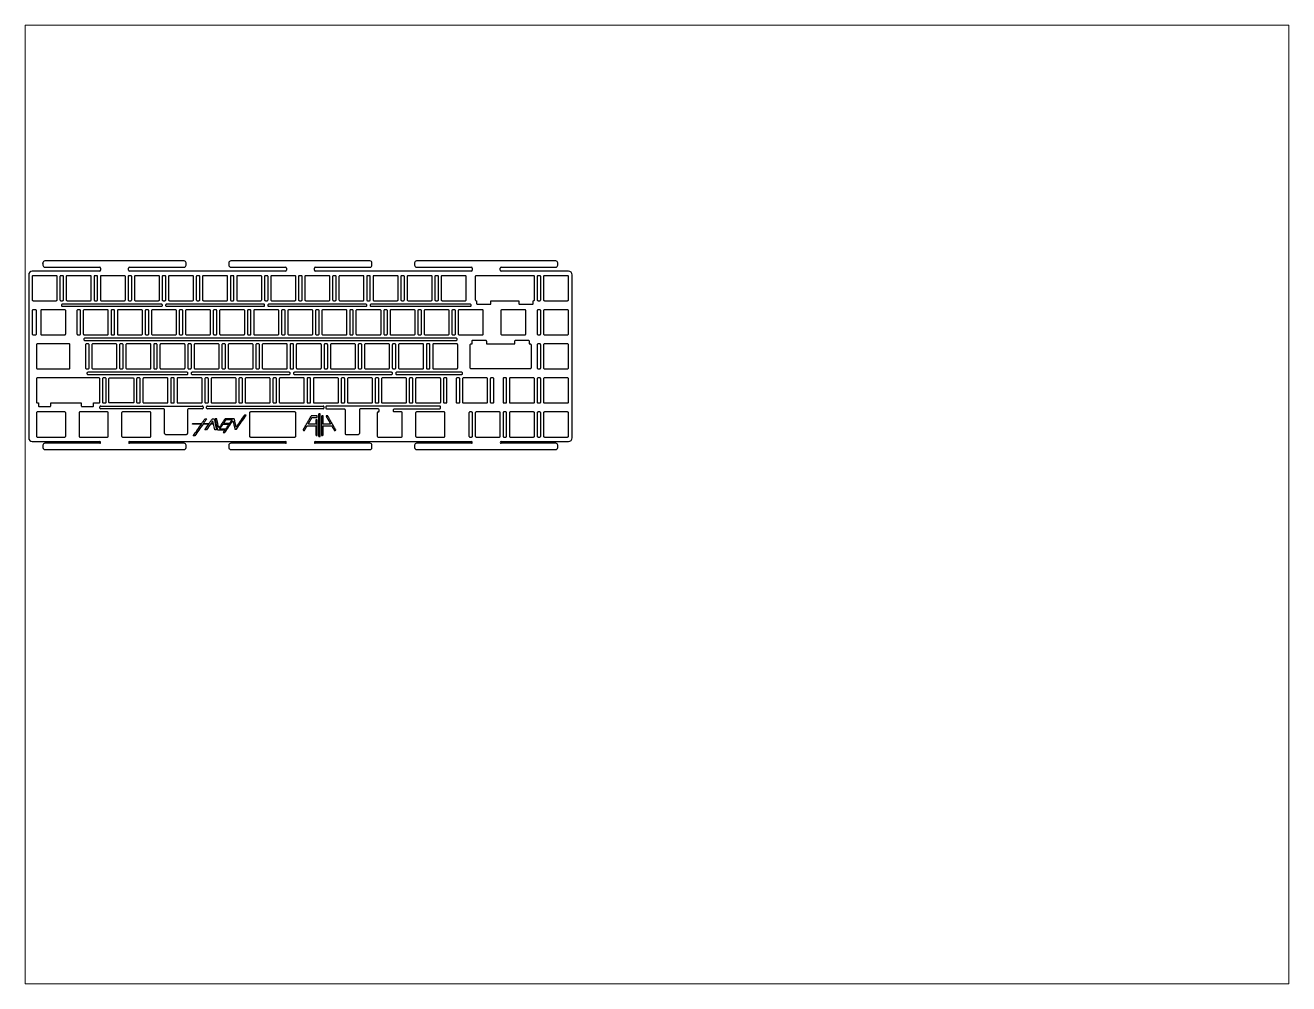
# Paper-space layout 'Layout2' of a CAD drawing. Header units: millimetres. Extents: x 26 to 231, y 20 to 176.
# The model-space entities are those that its viewports show. They can reach past a viewport. Long polylines and large blocks are cut down to what shows.
import ezdxf

# ---------------------------------------------------------------- set-up
doc = ezdxf.new("R2010")
doc.units = ezdxf.units.MM
doc.layers.add('Default', color=7, linetype='Continuous', true_color=0x000000)
doc.layers.add('Make2D$可见线$曲线', color=7, linetype='Continuous', true_color=0x000000)

msp = doc.modelspace()

# ---------------------------------------------------------------- linework, layer by layer
at = {"layer": 'Default'}
for p, q in [((12645.79, -487.07), (12645.79, -486.77)), ((12645.79, -486.77), (12645.79, -488.07)), ((12724.69, -485.67), (12646.89, -485.67)), ((12725.79, -487.07), (12725.79, -486.77)), ((12725.79, -488.07), (12725.79, -487.07)), ((12749.65, -486.77), (12749.65, -488.07)), ((12828.55, -485.67), (12750.75, -485.67)), ((12829.65, -487.07), (12829.65, -486.77)), ((12829.65, -488.07), (12829.65, -487.07)), ((12853.51, -486.77), (12853.51, -488.07)), ((12932.41, -485.67), (12854.61, -485.67)), ((12933.51, -487.07), (12933.51, -486.77)), ((12933.51, -488.07), (12933.51, -487.07)), ((12637.81, -493.42), (12637.81, -493.42)), ((12637.81, -493.42), (12637.81, -584.61)), ((12677.49, -491.42), (12639.81, -491.42)), ((12653.24, -493.92), (12640.24, -493.92)), ((12646.89, -489.17), (12656.89, -489.17)), ((12656.89, -489.17), (12677.49, -489.17)), ((12672.29, -493.92), (12659.29, -493.92)), ((12677.99, -489.67), (12677.99, -490.92)), ((12691.34, -493.92), (12678.34, -493.92)), ((12693.59, -490.92), (12693.59, -489.67)), ((12694.09, -489.17), (12714.69, -489.17)), ((12781.35, -491.42), (12694.09, -491.42)), ((12710.39, -493.92), (12697.39, -493.92)), ((12714.69, -489.17), (12724.69, -489.17)), ((12729.44, -493.92), (12716.44, -493.92)), ((12748.49, -493.92), (12735.49, -493.92)), ((12750.75, -489.17), (12760.75, -489.17)), ((12767.54, -493.92), (12754.54, -493.92)), ((12760.75, -489.17), (12781.35, -489.17)), ((12786.59, -493.92), (12773.59, -493.92)), ((12781.85, -489.67), (12781.85, -490.92)), ((12805.64, -493.92), (12792.64, -493.92)), ((12797.45, -490.92), (12797.45, -489.67)), ((12797.95, -489.17), (12818.55, -489.17)), ((12885.21, -491.42), (12797.95, -491.42)), ((12824.69, -493.92), (12811.69, -493.92)), ((12818.55, -489.17), (12828.55, -489.17)), ((12843.74, -493.92), (12830.74, -493.92)), ((12862.79, -493.92), (12849.79, -493.92)), ((12854.61, -489.17), (12864.61, -489.17)), ((12864.61, -489.17), (12885.21, -489.17)), ((12881.84, -493.92), (12868.84, -493.92)), ((12885.71, -489.67), (12885.71, -490.92)), ((12919.94, -493.92), (12887.89, -493.92)), ((12901.31, -490.92), (12901.31, -489.67)), ((12901.81, -489.17), (12922.41, -489.17)), ((12939.49, -491.42), (12901.81, -491.42)), ((12922.41, -489.17), (12932.41, -489.17)), ((12938.99, -493.92), (12925.99, -493.92)), ((12939.49, -491.42), (12939.49, -491.42)), ((12941.49, -584.61), (12941.49, -493.42)), ((12639.74, -494.42), (12639.74, -507.41)), ((12653.74, -507.41), (12653.74, -494.42)), ((12658.79, -494.42), (12658.79, -507.41)), ((12672.79, -507.41), (12672.79, -494.42)), ((12677.84, -494.42), (12677.84, -507.41)), ((12691.84, -507.41), (12691.84, -494.42)), ((12696.89, -494.42), (12696.89, -507.41)), ((12710.89, -507.41), (12710.89, -494.42)), ((12715.94, -494.42), (12715.94, -507.41)), ((12729.94, -507.41), (12729.94, -494.42)), ((12734.99, -494.42), (12734.99, -507.41)), ((12748.99, -507.41), (12748.99, -494.42)), ((12754.04, -494.42), (12754.04, -507.41)), ((12768.04, -507.41), (12768.04, -494.42)), ((12773.09, -494.42), (12773.09, -507.41)), ((12787.09, -507.41), (12787.09, -494.42)), ((12792.14, -494.42), (12792.14, -507.41)), ((12806.14, -507.41), (12806.14, -494.42)), ((12811.19, -494.42), (12811.19, -507.41)), ((12825.19, -507.41), (12825.19, -494.42)), ((12830.24, -494.42), (12830.24, -507.41)), ((12844.24, -507.41), (12844.24, -494.42)), ((12849.29, -494.42), (12849.29, -507.41)), ((12863.29, -507.41), (12863.29, -494.42)), ((12868.34, -494.42), (12868.34, -507.41)), ((12882.34, -507.41), (12882.34, -494.42)), ((12887.39, -494.42), (12887.39, -507.41)), ((12920.44, -507.41), (12920.44, -494.42)), ((12925.49, -494.42), (12925.49, -507.41)), ((12939.49, -507.41), (12939.49, -494.42)), ((12640.24, -507.91), (12653.24, -507.91)), ((12659.29, -507.91), (12672.29, -507.91)), ((12678.34, -507.91), (12691.34, -507.91)), ((12697.39, -507.91), (12710.39, -507.91)), ((12716.44, -507.91), (12729.44, -507.91)), ((12735.49, -507.91), (12748.49, -507.91)), ((12754.54, -507.91), (12767.54, -507.91)), ((12773.59, -507.91), (12786.59, -507.91)), ((12792.64, -507.91), (12805.64, -507.91)), ((12811.69, -507.91), (12824.69, -507.91)), ((12830.74, -507.91), (12843.74, -507.91)), ((12849.79, -507.91), (12862.79, -507.91)), ((12868.84, -507.91), (12881.84, -507.91)), ((12925.99, -507.91), (12938.99, -507.91)), ((12644.5, -513.47), (12644.5, -526.46)), ((12658, -512.97), (12645, -512.97)), ((12658.5, -526.46), (12658.5, -513.47)), ((12668.31, -513.47), (12668.31, -526.46)), ((12681.81, -512.97), (12668.81, -512.97)), ((12682.31, -526.46), (12682.31, -513.47)), ((12687.36, -513.47), (12687.36, -526.46)), ((12700.86, -512.97), (12687.86, -512.97)), ((12701.36, -526.46), (12701.36, -513.47)), ((12706.41, -513.47), (12706.41, -526.46)), ((12719.91, -512.97), (12706.91, -512.97)), ((12720.41, -526.46), (12720.41, -513.47)), ((12725.46, -513.47), (12725.46, -526.46)), ((12738.96, -512.97), (12725.96, -512.97)), ((12739.46, -526.46), (12739.46, -513.47)), ((12744.51, -513.47), (12744.51, -526.46)), ((12758.01, -512.97), (12745.01, -512.97)), ((12758.51, -526.46), (12758.51, -513.47)), ((12763.56, -513.47), (12763.56, -526.46)), ((12777.06, -512.97), (12764.06, -512.97)), ((12777.56, -526.46), (12777.56, -513.47)), ((12782.61, -513.47), (12782.61, -526.46)), ((12796.11, -512.97), (12783.11, -512.97)), ((12796.61, -526.46), (12796.61, -513.47)), ((12801.66, -513.47), (12801.66, -526.46)), ((12815.16, -512.97), (12802.16, -512.97)), ((12815.66, -526.46), (12815.66, -513.47)), ((12820.71, -513.47), (12820.71, -526.46)), ((12834.21, -512.97), (12821.21, -512.97)), ((12834.71, -526.46), (12834.71, -513.47)), ((12839.76, -513.47), (12839.76, -526.46)), ((12853.26, -512.97), (12840.26, -512.97)), ((12853.76, -526.46), (12853.76, -513.47)), ((12858.81, -513.47), (12858.81, -526.46)), ((12872.31, -512.97), (12859.31, -512.97)), ((12872.81, -526.46), (12872.81, -513.47)), ((12877.86, -513.47), (12877.86, -526.46)), ((12891.36, -512.97), (12878.36, -512.97)), ((12888.64, -509.91), (12895.64, -509.91)), ((12891.86, -526.46), (12891.86, -513.47)), ((12901.68, -513.47), (12901.68, -526.46)), ((12915.18, -512.97), (12902.18, -512.97)), ((12912.19, -509.91), (12919.19, -509.91)), ((12915.68, -526.46), (12915.68, -513.47)), ((12925.49, -513.47), (12925.49, -526.46)), ((12938.99, -512.97), (12925.99, -512.97)), ((12939.49, -526.46), (12939.49, -513.47)), ((12645, -526.96), (12658, -526.96)), ((12668.81, -526.96), (12681.81, -526.96)), ((12687.86, -526.96), (12700.86, -526.96)), ((12706.91, -526.96), (12719.91, -526.96)), ((12725.96, -526.96), (12738.96, -526.96)), ((12745.01, -526.96), (12758.01, -526.96)), ((12764.06, -526.96), (12777.06, -526.96)), ((12783.11, -526.96), (12796.11, -526.96)), ((12802.16, -526.96), (12815.16, -526.96)), ((12821.21, -526.96), (12834.21, -526.96)), ((12840.26, -526.96), (12853.26, -526.96)), ((12859.31, -526.96), (12872.31, -526.96)), ((12878.36, -526.96), (12891.36, -526.96)), ((12902.18, -526.96), (12915.18, -526.96)), ((12925.99, -526.96), (12938.99, -526.96)), ((12642.12, -532.52), (12642.12, -545.51)), ((12660.38, -532.02), (12642.62, -532.02)), ((12660.88, -545.51), (12660.88, -532.52)), ((12673.08, -532.52), (12673.08, -545.51)), ((12686.58, -532.02), (12673.58, -532.02)), ((12687.08, -545.51), (12687.08, -532.52)), ((12692.13, -532.52), (12692.13, -545.51)), ((12705.63, -532.02), (12692.63, -532.02)), ((12706.13, -545.51), (12706.13, -532.52)), ((12711.18, -532.52), (12711.18, -545.51)), ((12724.68, -532.02), (12711.68, -532.02)), ((12725.18, -545.51), (12725.18, -532.52)), ((12730.23, -532.52), (12730.23, -545.51)), ((12743.73, -532.02), (12730.73, -532.02)), ((12744.23, -545.51), (12744.23, -532.52)), ((12749.28, -532.52), (12749.28, -545.51)), ((12762.78, -532.02), (12749.78, -532.02)), ((12763.28, -545.51), (12763.28, -532.52)), ((12768.33, -532.52), (12768.33, -545.51)), ((12781.83, -532.02), (12768.83, -532.02)), ((12782.33, -545.51), (12782.33, -532.52)), ((12787.38, -532.52), (12787.38, -545.51)), ((12800.88, -532.02), (12787.88, -532.02)), ((12801.38, -545.51), (12801.38, -532.52)), ((12806.43, -532.52), (12806.43, -545.51)), ((12819.93, -532.02), (12806.93, -532.02)), ((12820.43, -545.51), (12820.43, -532.52)), ((12825.48, -532.52), (12825.48, -545.51)), ((12838.98, -532.02), (12825.98, -532.02)), ((12839.48, -545.51), (12839.48, -532.52)), ((12844.53, -532.52), (12844.53, -545.51)), ((12858.03, -532.02), (12845.03, -532.02)), ((12858.53, -545.51), (12858.53, -532.52)), ((12863.58, -532.52), (12863.58, -545.51)), ((12877.08, -532.02), (12864.08, -532.02)), ((12877.58, -545.51), (12877.58, -532.52)), ((12884.51, -545.51), (12884.51, -532.52)), ((12886.09, -530.02), (12893.09, -530.02)), ((12909.97, -530.02), (12916.97, -530.02)), ((12918.56, -532.52), (12918.56, -545.51)), ((12925.49, -532.52), (12925.49, -545.51)), ((12938.99, -532.02), (12925.99, -532.02)), ((12939.49, -545.51), (12939.49, -532.52)), ((12642.62, -546.01), (12660.38, -546.01)), ((12673.58, -546.01), (12686.58, -546.01)), ((12692.63, -546.01), (12705.63, -546.01)), ((12711.68, -546.01), (12724.68, -546.01)), ((12730.73, -546.01), (12743.73, -546.01)), ((12749.78, -546.01), (12762.78, -546.01)), ((12768.83, -546.01), (12781.83, -546.01)), ((12787.88, -546.01), (12800.88, -546.01)), ((12806.93, -546.01), (12819.93, -546.01)), ((12825.98, -546.01), (12838.98, -546.01)), ((12845.03, -546.01), (12858.03, -546.01)), ((12864.08, -546.01), (12877.08, -546.01)), ((12918.06, -546.01), (12885.01, -546.01)), ((12925.99, -546.01), (12938.99, -546.01)), ((12642.12, -551.57), (12642.12, -564.56)), ((12677.05, -551.07), (12642.62, -551.07)), ((12677.55, -564.56), (12677.55, -551.57)), ((12682.6, -564.56), (12682.6, -551.57)), ((12683.1, -551.07), (12696.1, -551.07)), ((12696.6, -551.57), (12696.6, -564.56)), ((12701.65, -551.57), (12701.65, -564.56)), ((12715.15, -551.07), (12702.15, -551.07)), ((12715.65, -564.56), (12715.65, -551.57)), ((12720.7, -551.57), (12720.7, -564.56)), ((12734.2, -551.07), (12721.2, -551.07)), ((12734.7, -564.56), (12734.7, -551.57)), ((12739.75, -551.57), (12739.75, -564.56)), ((12753.25, -551.07), (12740.25, -551.07)), ((12753.75, -564.56), (12753.75, -551.57)), ((12758.8, -551.57), (12758.8, -564.56)), ((12772.3, -551.07), (12759.3, -551.07)), ((12772.8, -564.56), (12772.8, -551.57)), ((12777.85, -551.57), (12777.85, -564.56)), ((12791.35, -551.07), (12778.35, -551.07)), ((12791.85, -564.56), (12791.85, -551.57)), ((12796.9, -551.57), (12796.9, -564.56)), ((12810.4, -551.07), (12797.4, -551.07)), ((12810.9, -564.56), (12810.9, -551.57)), ((12815.95, -551.57), (12815.95, -564.56)), ((12829.45, -551.07), (12816.45, -551.07)), ((12829.95, -564.56), (12829.95, -551.57)), ((12835, -551.57), (12835, -564.56)), ((12848.5, -551.07), (12835.5, -551.07)), ((12849, -564.56), (12849, -551.57)), ((12854.05, -551.57), (12854.05, -564.56)), ((12867.55, -551.07), (12854.55, -551.07)), ((12868.05, -564.56), (12868.05, -551.57)), ((12880.25, -551.57), (12880.25, -564.56)), ((12893.75, -551.07), (12880.75, -551.07)), ((12894.25, -564.56), (12894.25, -551.57)), ((12906.44, -551.57), (12906.44, -564.56)), ((12919.94, -551.07), (12906.94, -551.07)), ((12920.44, -564.56), (12920.44, -551.57)), ((12925.49, -551.57), (12925.49, -564.56)), ((12938.99, -551.07), (12925.99, -551.07)), ((12939.49, -564.56), (12939.49, -551.57)), ((12642.12, -570.62), (12642.12, -583.61)), ((12658, -570.12), (12642.62, -570.12)), ((12643.71, -567.06), (12649.71, -567.06)), ((12658.5, -583.61), (12658.5, -570.62)), ((12665.93, -570.62), (12665.93, -583.61)), ((12681.81, -570.12), (12666.43, -570.12)), ((12667.58, -567.06), (12673.58, -567.06)), ((12677.55, -567.89), (12677.55, -567.29)), ((12678.05, -566.79), (12734.84, -566.79)), ((12713.26, -568.39), (12678.05, -568.39)), ((12682.31, -583.61), (12682.31, -570.62)), ((12696.1, -565.06), (12683.1, -565.06)), ((12689.75, -570.62), (12689.75, -583.61)), ((12705.63, -570.12), (12690.25, -570.12)), ((12702.15, -565.06), (12715.15, -565.06)), ((12706.13, -583.61), (12706.13, -570.62)), ((12713.76, -582.14), (12713.76, -568.89)), ((12721.2, -565.06), (12734.2, -565.06)), ((12726.51, -568.89), (12726.51, -582.14)), ((12734.84, -568.39), (12727.01, -568.39)), ((12735.34, -567.29), (12735.34, -567.89)), ((12737.24, -567.89), (12737.24, -567.29)), ((12737.74, -566.79), (12802.32, -566.79)), ((12802.32, -568.39), (12737.74, -568.39)), ((12740.25, -565.06), (12753.25, -565.06)), ((12759.3, -565.06), (12772.3, -565.06)), ((12761.18, -570.62), (12761.18, -583.61)), ((12786.59, -570.12), (12761.68, -570.12)), ((12778.35, -565.06), (12791.35, -565.06)), ((12787.09, -583.61), (12787.09, -570.62)), ((12797.4, -565.06), (12810.4, -565.06)), ((12802.82, -567.29), (12802.82, -567.89)), ((12816.45, -565.06), (12829.45, -565.06)), ((12822.61, -568.89), (12822.61, -582.14)), ((12833.16, -568.39), (12823.11, -568.39)), ((12832.62, -570.62), (12832.62, -583.61)), ((12833.12, -570.12), (12833.12, -570.12)), ((12833.12, -570.12), (12833.16, -570.12)), ((12833.66, -569.62), (12833.66, -568.89)), ((12835.5, -565.06), (12848.5, -565.06)), ((12846.62, -583.61), (12846.62, -570.62)), ((12854.05, -570.62), (12854.05, -583.61)), ((12854.55, -565.06), (12867.55, -565.06)), ((12869.93, -570.12), (12854.55, -570.12)), ((12870.43, -583.61), (12870.43, -570.62)), ((12880.75, -565.06), (12893.75, -565.06)), ((12887.39, -570.62), (12887.39, -583.61)), ((12900.89, -570.12), (12887.89, -570.12)), ((12901.39, -583.61), (12901.39, -570.62)), ((12906.44, -570.62), (12906.44, -583.61)), ((12906.94, -565.06), (12919.94, -565.06)), ((12919.94, -570.12), (12906.94, -570.12)), ((12920.44, -583.61), (12920.44, -570.62)), ((12925.49, -570.62), (12925.49, -583.61)), ((12925.99, -565.06), (12938.99, -565.06)), ((12938.99, -570.12), (12925.99, -570.12)), ((12939.49, -583.61), (12939.49, -570.62)), ((12642.62, -584.11), (12658, -584.11)), ((12666.43, -584.11), (12681.81, -584.11)), ((12690.25, -584.11), (12705.63, -584.11)), ((12714.26, -582.64), (12726.01, -582.64)), ((12761.68, -584.11), (12786.59, -584.11)), ((12815.11, -582.64), (12822.11, -582.64)), ((12832.62, -583.61), (12832.62, -583.61)), ((12833.12, -584.11), (12846.12, -584.11)), ((12854.55, -584.11), (12869.93, -584.11)), ((12887.89, -584.11), (12900.89, -584.11)), ((12906.94, -584.11), (12919.94, -584.11)), ((12925.99, -584.11), (12938.99, -584.11)), ((12941.49, -584.61), (12941.49, -584.61)), ((12639.81, -586.61), (12639.81, -586.61)), ((12639.81, -586.61), (12644.69, -586.61)), ((12644.69, -586.61), (12677.49, -586.61)), ((12645.79, -588.71), (12645.79, -590.01)), ((12677.49, -587.61), (12646.89, -587.61)), ((12646.89, -591.11), (12724.69, -591.11)), ((12694.09, -586.61), (12781.35, -586.61)), ((12724.69, -587.61), (12694.09, -587.61)), ((12725.79, -590.01), (12725.79, -588.71)), ((12749.65, -588.71), (12749.65, -590.01)), ((12781.35, -587.61), (12750.75, -587.61)), ((12750.75, -591.11), (12828.55, -591.11)), ((12797.95, -586.61), (12885.21, -586.61)), ((12828.55, -587.61), (12797.95, -587.61)), ((12829.65, -590.01), (12829.65, -588.71)), ((12853.51, -588.71), (12853.51, -590.01)), ((12885.21, -587.61), (12854.61, -587.61)), ((12854.61, -591.11), (12932.41, -591.11)), ((12901.81, -586.61), (12939.49, -586.61)), ((12932.41, -587.61), (12901.81, -587.61)), ((12933.51, -590.01), (12933.51, -588.71))]:
    msp.add_line(p, q, dxfattribs=at)
for points in [[(12640.24, -493.92), (12640.24, -493.92, 0.414214), (12639.74, -494.42)], [(12653.74, -494.42), (12653.74, -494.42, 0.414214), (12653.24, -493.92)], [(12659.29, -493.92), (12659.29, -493.92, 0.414214), (12658.79, -494.42)], [(12672.79, -494.42), (12672.79, -494.42, 0.414214), (12672.29, -493.92)], [(12678.34, -493.92), (12678.34, -493.92, 0.414214), (12677.84, -494.42)], [(12691.84, -494.42), (12691.84, -494.42, 0.414214), (12691.34, -493.92)], [(12697.39, -493.92), (12697.39, -493.92, 0.414214), (12696.89, -494.42)], [(12710.89, -494.42), (12710.89, -494.42, 0.414214), (12710.39, -493.92)], [(12716.44, -493.92), (12716.44, -493.92, 0.414214), (12715.94, -494.42)], [(12729.94, -494.42), (12729.94, -494.42, 0.414214), (12729.44, -493.92)], [(12735.49, -493.92), (12735.49, -493.92, 0.414214), (12734.99, -494.42)], [(12748.99, -494.42), (12748.99, -494.42, 0.414214), (12748.49, -493.92)], [(12754.54, -493.92), (12754.54, -493.92, 0.414214), (12754.04, -494.42)], [(12768.04, -494.42), (12768.04, -494.42, 0.414214), (12767.54, -493.92)], [(12773.59, -493.92), (12773.59, -493.92, 0.414214), (12773.09, -494.42)], [(12787.09, -494.42), (12787.09, -494.42, 0.414214), (12786.59, -493.92)], [(12792.64, -493.92), (12792.64, -493.92, 0.414214), (12792.14, -494.42)], [(12806.14, -494.42), (12806.14, -494.42, 0.414214), (12805.64, -493.92)], [(12811.69, -493.92), (12811.69, -493.92, 0.414214), (12811.19, -494.42)], [(12825.19, -494.42), (12825.19, -494.42, 0.414214), (12824.69, -493.92)], [(12830.74, -493.92), (12830.74, -493.92, 0.414214), (12830.24, -494.42)], [(12844.24, -494.42), (12844.24, -494.42, 0.414214), (12843.74, -493.92)], [(12849.79, -493.92), (12849.79, -493.92, 0.414214), (12849.29, -494.42)], [(12863.29, -494.42), (12863.29, -494.42, 0.414214), (12862.79, -493.92)], [(12868.84, -493.92), (12868.84, -493.92, 0.414214), (12868.34, -494.42)], [(12882.34, -494.42), (12882.34, -494.42, 0.414214), (12881.84, -493.92)], [(12887.89, -493.92), (12887.89, -493.92, 0.414214), (12887.39, -494.42)], [(12920.44, -494.42), (12920.44, -494.42, 0.414214), (12919.94, -493.92)], [(12925.99, -493.92), (12925.99, -493.92, 0.414214), (12925.49, -494.42)], [(12939.49, -494.42), (12939.49, -494.42, 0.414214), (12938.99, -493.92)], [(12639.74, -507.41), (12639.74, -507.41, 0.414214), (12640.24, -507.91)], [(12653.24, -507.91), (12653.24, -507.91, 0.414214), (12653.74, -507.41)], [(12658.79, -507.41), (12658.79, -507.41, 0.414214), (12659.29, -507.91)], [(12672.29, -507.91), (12672.29, -507.91, 0.414214), (12672.79, -507.41)], [(12677.84, -507.41), (12677.84, -507.41, 0.414214), (12678.34, -507.91)], [(12691.34, -507.91), (12691.34, -507.91, 0.414214), (12691.84, -507.41)], [(12696.89, -507.41), (12696.89, -507.41, 0.414214), (12697.39, -507.91)], [(12710.39, -507.91), (12710.39, -507.91, 0.414214), (12710.89, -507.41)], [(12715.94, -507.41), (12715.94, -507.41, 0.414214), (12716.44, -507.91)], [(12729.44, -507.91), (12729.44, -507.91, 0.414214), (12729.94, -507.41)], [(12734.99, -507.41), (12734.99, -507.41, 0.414214), (12735.49, -507.91)], [(12748.49, -507.91), (12748.49, -507.91, 0.414214), (12748.99, -507.41)], [(12754.04, -507.41), (12754.04, -507.41, 0.414214), (12754.54, -507.91)], [(12767.54, -507.91), (12767.54, -507.91, 0.414214), (12768.04, -507.41)], [(12773.09, -507.41), (12773.09, -507.41, 0.414214), (12773.59, -507.91)], [(12786.59, -507.91), (12786.59, -507.91, 0.414214), (12787.09, -507.41)], [(12792.14, -507.41), (12792.14, -507.41, 0.414214), (12792.64, -507.91)], [(12805.64, -507.91), (12805.64, -507.91, 0.414214), (12806.14, -507.41)], [(12811.19, -507.41), (12811.19, -507.41, 0.414214), (12811.69, -507.91)], [(12824.69, -507.91), (12824.69, -507.91, 0.414214), (12825.19, -507.41)], [(12830.24, -507.41), (12830.24, -507.41, 0.414214), (12830.74, -507.91)], [(12843.74, -507.91), (12843.74, -507.91, 0.414214), (12844.24, -507.41)], [(12849.29, -507.41), (12849.29, -507.41, 0.414214), (12849.79, -507.91)], [(12862.79, -507.91), (12862.79, -507.91, 0.414214), (12863.29, -507.41)], [(12868.34, -507.41), (12868.34, -507.41, 0.414214), (12868.84, -507.91)], [(12881.84, -507.91), (12881.84, -507.91, 0.414214), (12882.34, -507.41)], [(12887.39, -507.41), (12887.39, -507.41, 0.414214), (12887.89, -507.91)], [(12919.94, -507.91), (12919.94, -507.91, 0.414214), (12920.44, -507.41)], [(12925.49, -507.41), (12925.49, -507.41, 0.414214), (12925.99, -507.91)], [(12938.99, -507.91), (12938.99, -507.91, 0.414214), (12939.49, -507.41)], [(12645, -512.97), (12645, -512.97, 0.414214), (12644.5, -513.47)], [(12658.5, -513.47), (12658.5, -513.47, 0.414214), (12658, -512.97)], [(12668.81, -512.97), (12668.81, -512.97, 0.414214), (12668.31, -513.47)], [(12682.31, -513.47), (12682.31, -513.47, 0.414214), (12681.81, -512.97)], [(12687.86, -512.97), (12687.86, -512.97, 0.414214), (12687.36, -513.47)], [(12701.36, -513.47), (12701.36, -513.47, 0.414214), (12700.86, -512.97)], [(12706.91, -512.97), (12706.91, -512.97, 0.414214), (12706.41, -513.47)], [(12720.41, -513.47), (12720.41, -513.47, 0.414214), (12719.91, -512.97)], [(12725.96, -512.97), (12725.96, -512.97, 0.414214), (12725.46, -513.47)], [(12739.46, -513.47), (12739.46, -513.47, 0.414214), (12738.96, -512.97)], [(12745.01, -512.97), (12745.01, -512.97, 0.414214), (12744.51, -513.47)], [(12758.51, -513.47), (12758.51, -513.47, 0.414214), (12758.01, -512.97)], [(12764.06, -512.97), (12764.06, -512.97, 0.414214), (12763.56, -513.47)], [(12777.56, -513.47), (12777.56, -513.47, 0.414214), (12777.06, -512.97)], [(12783.11, -512.97), (12783.11, -512.97, 0.414214), (12782.61, -513.47)], [(12796.61, -513.47), (12796.61, -513.47, 0.414214), (12796.11, -512.97)], [(12802.16, -512.97), (12802.16, -512.97, 0.414214), (12801.66, -513.47)], [(12815.66, -513.47), (12815.66, -513.47, 0.414214), (12815.16, -512.97)], [(12821.21, -512.97), (12821.21, -512.97, 0.414214), (12820.71, -513.47)], [(12834.71, -513.47), (12834.71, -513.47, 0.414214), (12834.21, -512.97)], [(12840.26, -512.97), (12840.26, -512.97, 0.414214), (12839.76, -513.47)], [(12853.76, -513.47), (12853.76, -513.47, 0.414214), (12853.26, -512.97)], [(12859.31, -512.97), (12859.31, -512.97, 0.414214), (12858.81, -513.47)], [(12872.81, -513.47), (12872.81, -513.47, 0.414214), (12872.31, -512.97)], [(12878.36, -512.97), (12878.36, -512.97, 0.414214), (12877.86, -513.47)], [(12888.14, -509.41), (12888.14, -509.41, 0.414214), (12888.64, -509.91)], [(12891.86, -513.47), (12891.86, -513.47, 0.414214), (12891.36, -512.97)], [(12895.64, -509.91), (12895.64, -509.91, 0.414214), (12896.14, -509.41)], [(12902.18, -512.97), (12902.18, -512.97, 0.414214), (12901.68, -513.47)], [(12911.69, -509.41), (12911.69, -509.41, 0.414214), (12912.19, -509.91)], [(12915.68, -513.47), (12915.68, -513.47, 0.414214), (12915.18, -512.97)], [(12919.19, -509.91), (12919.19, -509.91, 0.414214), (12919.69, -509.41)], [(12925.99, -512.97), (12925.99, -512.97, 0.414214), (12925.49, -513.47)], [(12939.49, -513.47), (12939.49, -513.47, 0.414214), (12938.99, -512.97)], [(12644.5, -526.46), (12644.5, -526.46, 0.414214), (12645, -526.96)], [(12658, -526.96), (12658, -526.96, 0.414214), (12658.5, -526.46)], [(12668.31, -526.46), (12668.31, -526.46, 0.414214), (12668.81, -526.96)], [(12681.81, -526.96), (12681.81, -526.96, 0.414214), (12682.31, -526.46)], [(12687.36, -526.46), (12687.36, -526.46, 0.414214), (12687.86, -526.96)], [(12700.86, -526.96), (12700.86, -526.96, 0.414214), (12701.36, -526.46)], [(12706.41, -526.46), (12706.41, -526.46, 0.414214), (12706.91, -526.96)], [(12719.91, -526.96), (12719.91, -526.96, 0.414214), (12720.41, -526.46)], [(12725.46, -526.46), (12725.46, -526.46, 0.414214), (12725.96, -526.96)], [(12738.96, -526.96), (12738.96, -526.96, 0.414214), (12739.46, -526.46)], [(12744.51, -526.46), (12744.51, -526.46, 0.414214), (12745.01, -526.96)], [(12758.01, -526.96), (12758.01, -526.96, 0.414214), (12758.51, -526.46)], [(12763.56, -526.46), (12763.56, -526.46, 0.414214), (12764.06, -526.96)], [(12777.06, -526.96), (12777.06, -526.96, 0.414214), (12777.56, -526.46)], [(12782.61, -526.46), (12782.61, -526.46, 0.414214), (12783.11, -526.96)], [(12796.11, -526.96), (12796.11, -526.96, 0.414214), (12796.61, -526.46)], [(12801.66, -526.46), (12801.66, -526.46, 0.414214), (12802.16, -526.96)], [(12815.16, -526.96), (12815.16, -526.96, 0.414214), (12815.66, -526.46)], [(12820.71, -526.46), (12820.71, -526.46, 0.414214), (12821.21, -526.96)], [(12834.21, -526.96), (12834.21, -526.96, 0.414214), (12834.71, -526.46)], [(12839.76, -526.46), (12839.76, -526.46, 0.414214), (12840.26, -526.96)], [(12853.26, -526.96), (12853.26, -526.96, 0.414214), (12853.76, -526.46)], [(12858.81, -526.46), (12858.81, -526.46, 0.414214), (12859.31, -526.96)], [(12872.31, -526.96), (12872.31, -526.96, 0.414214), (12872.81, -526.46)], [(12877.86, -526.46), (12877.86, -526.46, 0.414214), (12878.36, -526.96)], [(12891.36, -526.96), (12891.36, -526.96, 0.414214), (12891.86, -526.46)], [(12901.68, -526.46), (12901.68, -526.46, 0.414214), (12902.18, -526.96)], [(12915.18, -526.96), (12915.18, -526.96, 0.414214), (12915.68, -526.46)], [(12925.49, -526.46), (12925.49, -526.46, 0.414214), (12925.99, -526.96)], [(12938.99, -526.96), (12938.99, -526.96, 0.414214), (12939.49, -526.46)], [(12642.62, -532.02), (12642.62, -532.02, 0.414214), (12642.12, -532.52)], [(12660.88, -532.52), (12660.88, -532.52, 0.414214), (12660.38, -532.02)], [(12673.58, -532.02), (12673.58, -532.02, 0.414214), (12673.08, -532.52)], [(12687.08, -532.52), (12687.08, -532.52, 0.414214), (12686.58, -532.02)], [(12692.63, -532.02), (12692.63, -532.02, 0.414214), (12692.13, -532.52)], [(12706.13, -532.52), (12706.13, -532.52, 0.414214), (12705.63, -532.02)], [(12711.68, -532.02), (12711.68, -532.02, 0.414214), (12711.18, -532.52)], [(12725.18, -532.52), (12725.18, -532.52, 0.414214), (12724.68, -532.02)], [(12730.73, -532.02), (12730.73, -532.02, 0.414214), (12730.23, -532.52)], [(12744.23, -532.52), (12744.23, -532.52, 0.414214), (12743.73, -532.02)], [(12749.78, -532.02), (12749.78, -532.02, 0.414214), (12749.28, -532.52)], [(12763.28, -532.52), (12763.28, -532.52, 0.414214), (12762.78, -532.02)], [(12768.83, -532.02), (12768.83, -532.02, 0.414214), (12768.33, -532.52)], [(12782.33, -532.52), (12782.33, -532.52, 0.414214), (12781.83, -532.02)], [(12787.88, -532.02), (12787.88, -532.02, 0.414214), (12787.38, -532.52)], [(12801.38, -532.52), (12801.38, -532.52, 0.414214), (12800.88, -532.02)], [(12806.93, -532.02), (12806.93, -532.02, 0.414214), (12806.43, -532.52)], [(12820.43, -532.52), (12820.43, -532.52, 0.414214), (12819.93, -532.02)], [(12825.98, -532.02), (12825.98, -532.02, 0.414214), (12825.48, -532.52)], [(12839.48, -532.52), (12839.48, -532.52, 0.414214), (12838.98, -532.02)], [(12845.03, -532.02), (12845.03, -532.02, 0.414214), (12844.53, -532.52)], [(12858.53, -532.52), (12858.53, -532.52, 0.414214), (12858.03, -532.02)], [(12864.08, -532.02), (12864.08, -532.02, 0.414214), (12863.58, -532.52)], [(12877.58, -532.52), (12877.58, -532.52, 0.414214), (12877.08, -532.02)], [(12884.51, -532.52), (12884.51, -532.52, -0.414214), (12885.01, -532.02)], [(12885.59, -530.52), (12885.59, -530.52, -0.414214), (12886.09, -530.02)], [(12893.09, -530.02), (12893.09, -530.02, -0.414214), (12893.59, -530.52)], [(12909.47, -530.52), (12909.47, -530.52, -0.414214), (12909.97, -530.02)], [(12916.97, -530.02), (12916.97, -530.02, -0.414214), (12917.47, -530.52)], [(12918.06, -532.02), (12918.06, -532.02, -0.414214), (12918.56, -532.52)], [(12925.99, -532.02), (12925.99, -532.02, 0.414214), (12925.49, -532.52)], [(12939.49, -532.52), (12939.49, -532.52, 0.414214), (12938.99, -532.02)], [(12642.12, -545.51), (12642.12, -545.51, 0.414214), (12642.62, -546.01)], [(12660.38, -546.01), (12660.38, -546.01, 0.414214), (12660.88, -545.51)], [(12673.08, -545.51), (12673.08, -545.51, 0.414214), (12673.58, -546.01)], [(12686.58, -546.01), (12686.58, -546.01, 0.414214), (12687.08, -545.51)], [(12692.13, -545.51), (12692.13, -545.51, 0.414214), (12692.63, -546.01)], [(12705.63, -546.01), (12705.63, -546.01, 0.414214), (12706.13, -545.51)], [(12711.18, -545.51), (12711.18, -545.51, 0.414214), (12711.68, -546.01)], [(12724.68, -546.01), (12724.68, -546.01, 0.414214), (12725.18, -545.51)], [(12730.23, -545.51), (12730.23, -545.51, 0.414214), (12730.73, -546.01)], [(12743.73, -546.01), (12743.73, -546.01, 0.414214), (12744.23, -545.51)], [(12749.28, -545.51), (12749.28, -545.51, 0.414214), (12749.78, -546.01)], [(12762.78, -546.01), (12762.78, -546.01, 0.414214), (12763.28, -545.51)], [(12768.33, -545.51), (12768.33, -545.51, 0.414214), (12768.83, -546.01)], [(12781.83, -546.01), (12781.83, -546.01, 0.414214), (12782.33, -545.51)], [(12787.38, -545.51), (12787.38, -545.51, 0.414214), (12787.88, -546.01)], [(12800.88, -546.01), (12800.88, -546.01, 0.414214), (12801.38, -545.51)], [(12806.43, -545.51), (12806.43, -545.51, 0.414214), (12806.93, -546.01)], [(12819.93, -546.01), (12819.93, -546.01, 0.414214), (12820.43, -545.51)], [(12825.48, -545.51), (12825.48, -545.51, 0.414214), (12825.98, -546.01)], [(12838.98, -546.01), (12838.98, -546.01, 0.414214), (12839.48, -545.51)], [(12844.53, -545.51), (12844.53, -545.51, 0.414214), (12845.03, -546.01)], [(12858.03, -546.01), (12858.03, -546.01, 0.414214), (12858.53, -545.51)], [(12863.58, -545.51), (12863.58, -545.51, 0.414214), (12864.08, -546.01)], [(12877.08, -546.01), (12877.08, -546.01, 0.414214), (12877.58, -545.51)], [(12885.01, -546.01), (12885.01, -546.01, -0.414214), (12884.51, -545.51)], [(12918.56, -545.51), (12918.56, -545.51, -0.414214), (12918.06, -546.01)], [(12925.49, -545.51), (12925.49, -545.51, 0.414214), (12925.99, -546.01)], [(12938.99, -546.01), (12938.99, -546.01, 0.414214), (12939.49, -545.51)], [(12642.62, -551.07), (12642.62, -551.07, 0.414214), (12642.12, -551.57)], [(12677.55, -551.57), (12677.55, -551.57, 0.414214), (12677.05, -551.07)], [(12682.6, -551.57), (12682.6, -551.57, -0.414214), (12683.1, -551.07)], [(12696.1, -551.07), (12696.1, -551.07, -0.414214), (12696.6, -551.57)], [(12702.15, -551.07), (12702.15, -551.07, 0.414214), (12701.65, -551.57)], [(12715.65, -551.57), (12715.65, -551.57, 0.414214), (12715.15, -551.07)], [(12721.2, -551.07), (12721.2, -551.07, 0.414214), (12720.7, -551.57)], [(12734.7, -551.57), (12734.7, -551.57, 0.414214), (12734.2, -551.07)], [(12740.25, -551.07), (12740.25, -551.07, 0.414214), (12739.75, -551.57)], [(12753.75, -551.57), (12753.75, -551.57, 0.414214), (12753.25, -551.07)], [(12759.3, -551.07), (12759.3, -551.07, 0.414214), (12758.8, -551.57)], [(12772.8, -551.57), (12772.8, -551.57, 0.414214), (12772.3, -551.07)], [(12778.35, -551.07), (12778.35, -551.07, 0.414214), (12777.85, -551.57)], [(12791.85, -551.57), (12791.85, -551.57, 0.414214), (12791.35, -551.07)], [(12797.4, -551.07), (12797.4, -551.07, 0.414214), (12796.9, -551.57)], [(12810.9, -551.57), (12810.9, -551.57, 0.414214), (12810.4, -551.07)], [(12816.45, -551.07), (12816.45, -551.07, 0.414214), (12815.95, -551.57)], [(12829.95, -551.57), (12829.95, -551.57, 0.414214), (12829.45, -551.07)], [(12835.5, -551.07), (12835.5, -551.07, 0.414214), (12835, -551.57)], [(12849, -551.57), (12849, -551.57, 0.414214), (12848.5, -551.07)], [(12854.55, -551.07), (12854.55, -551.07, 0.414214), (12854.05, -551.57)], [(12868.05, -551.57), (12868.05, -551.57, 0.414214), (12867.55, -551.07)], [(12880.75, -551.07), (12880.75, -551.07, 0.414214), (12880.25, -551.57)], [(12894.25, -551.57), (12894.25, -551.57, 0.414214), (12893.75, -551.07)], [(12906.94, -551.07), (12906.94, -551.07, 0.414214), (12906.44, -551.57)], [(12920.44, -551.57), (12920.44, -551.57, 0.414214), (12919.94, -551.07)], [(12925.99, -551.07), (12925.99, -551.07, 0.414214), (12925.49, -551.57)], [(12939.49, -551.57), (12939.49, -551.57, 0.414214), (12938.99, -551.07)], [(12642.12, -564.56), (12642.12, -564.56, 0.414214), (12642.62, -565.06)], [(12677.05, -565.06), (12677.05, -565.06, 0.414214), (12677.55, -564.56)], [(12683.1, -565.06), (12683.1, -565.06, -0.414214), (12682.6, -564.56)], [(12696.6, -564.56), (12696.6, -564.56, -0.414214), (12696.1, -565.06)], [(12701.65, -564.56), (12701.65, -564.56, 0.414214), (12702.15, -565.06)], [(12715.15, -565.06), (12715.15, -565.06, 0.414214), (12715.65, -564.56)], [(12720.7, -564.56), (12720.7, -564.56, 0.414214), (12721.2, -565.06)], [(12734.2, -565.06), (12734.2, -565.06, 0.414214), (12734.7, -564.56)], [(12739.75, -564.56), (12739.75, -564.56, 0.414214), (12740.25, -565.06)], [(12753.25, -565.06), (12753.25, -565.06, 0.414214), (12753.75, -564.56)], [(12758.8, -564.56), (12758.8, -564.56, 0.414214), (12759.3, -565.06)], [(12772.3, -565.06), (12772.3, -565.06, 0.414214), (12772.8, -564.56)], [(12777.85, -564.56), (12777.85, -564.56, 0.414214), (12778.35, -565.06)], [(12791.35, -565.06), (12791.35, -565.06, 0.414214), (12791.85, -564.56)], [(12796.9, -564.56), (12796.9, -564.56, 0.414214), (12797.4, -565.06)], [(12810.4, -565.06), (12810.4, -565.06, 0.414214), (12810.9, -564.56)], [(12815.95, -564.56), (12815.95, -564.56, 0.414214), (12816.45, -565.06)], [(12829.45, -565.06), (12829.45, -565.06, 0.414214), (12829.95, -564.56)], [(12835, -564.56), (12835, -564.56, 0.414214), (12835.5, -565.06)], [(12848.5, -565.06), (12848.5, -565.06, 0.414214), (12849, -564.56)], [(12854.05, -564.56), (12854.05, -564.56, 0.414214), (12854.55, -565.06)], [(12867.55, -565.06), (12867.55, -565.06, 0.414214), (12868.05, -564.56)], [(12880.25, -564.56), (12880.25, -564.56, 0.414214), (12880.75, -565.06)], [(12893.75, -565.06), (12893.75, -565.06, 0.414214), (12894.25, -564.56)], [(12906.44, -564.56), (12906.44, -564.56, 0.414214), (12906.94, -565.06)], [(12919.94, -565.06), (12919.94, -565.06, 0.414214), (12920.44, -564.56)], [(12925.49, -564.56), (12925.49, -564.56, 0.414214), (12925.99, -565.06)], [(12938.99, -565.06), (12938.99, -565.06, 0.414214), (12939.49, -564.56)], [(12642.62, -570.12), (12642.62, -570.12, 0.414214), (12642.12, -570.62)], [(12643.21, -566.56), (12643.21, -566.56, 0.414214), (12643.71, -567.06)], [(12649.71, -567.06), (12649.71, -567.06, 0.414214), (12650.21, -566.56)], [(12658.5, -570.62), (12658.5, -570.62, 0.414214), (12658, -570.12)], [(12666.43, -570.12), (12666.43, -570.12, 0.414214), (12665.93, -570.62)], [(12667.08, -566.56), (12667.08, -566.56, 0.414214), (12667.58, -567.06)], [(12673.58, -567.06), (12673.58, -567.06, 0.414214), (12674.08, -566.56)], [(12682.31, -570.62), (12682.31, -570.62, 0.414214), (12681.81, -570.12)], [(12690.25, -570.12), (12690.25, -570.12, 0.414214), (12689.75, -570.62)], [(12706.13, -570.62), (12706.13, -570.62, 0.414214), (12705.63, -570.12)], [(12761.68, -570.12), (12761.68, -570.12, 0.414214), (12761.18, -570.62)], [(12787.09, -570.62), (12787.09, -570.62, 0.414214), (12786.59, -570.12)], [(12846.12, -570.12), (12842.16, -570.12, -0.414214), (12841.66, -569.62), (12841.66, -568.89, -0.414214), (12842.16, -568.39), (12867.41, -568.39, 0.414214), (12867.91, -567.89), (12867.91, -567.29, 0.414214), (12867.41, -566.79), (12804.4, -566.79, 0.414214), (12803.9, -567.29), (12803.9, -567.89, 0.414214), (12804.4, -568.39), (12814.11, -568.39, -0.414214), (12814.61, -568.89), (12814.61, -582.14)], [(12846.62, -570.62), (12846.62, -570.62, 0.414214), (12846.12, -570.12)], [(12854.55, -570.12), (12854.55, -570.12, 0.414214), (12854.05, -570.62)], [(12870.43, -570.62), (12870.43, -570.62, 0.414214), (12869.93, -570.12)], [(12887.89, -570.12), (12887.89, -570.12, 0.414214), (12887.39, -570.62)], [(12901.39, -570.62), (12901.39, -570.62, 0.414214), (12900.89, -570.12)], [(12906.94, -570.12), (12906.94, -570.12, 0.414214), (12906.44, -570.62)], [(12920.44, -570.62), (12920.44, -570.62, 0.414214), (12919.94, -570.12)], [(12925.99, -570.12), (12925.99, -570.12, 0.414214), (12925.49, -570.62)], [(12939.49, -570.62), (12939.49, -570.62, 0.414214), (12938.99, -570.12)], [(12642.12, -583.61), (12642.12, -583.61, 0.414214), (12642.62, -584.11)], [(12658, -584.11), (12658, -584.11, 0.414214), (12658.5, -583.61)], [(12665.93, -583.61), (12665.93, -583.61, 0.414214), (12666.43, -584.11)], [(12681.81, -584.11), (12681.81, -584.11, 0.414214), (12682.31, -583.61)], [(12689.75, -583.61), (12689.75, -583.61, 0.414214), (12690.25, -584.11)], [(12705.63, -584.11), (12705.63, -584.11, 0.414214), (12706.13, -583.61)], [(12713.76, -582.14), (12713.76, -582.14, 0.414214), (12714.26, -582.64)], [(12726.01, -582.64), (12726.01, -582.64, 0.414214), (12726.51, -582.14)], [(12761.18, -583.61), (12761.18, -583.61, 0.414214), (12761.68, -584.11)], [(12786.59, -584.11), (12786.59, -584.11, 0.414214), (12787.09, -583.61)], [(12814.61, -582.14), (12814.61, -582.14, 0.414214), (12815.11, -582.64)], [(12822.11, -582.64), (12822.11, -582.64, 0.414214), (12822.61, -582.14)], [(12846.12, -584.11), (12846.12, -584.11, 0.414214), (12846.62, -583.61)], [(12854.05, -583.61), (12854.05, -583.61, 0.414214), (12854.55, -584.11)], [(12869.93, -584.11), (12869.93, -584.11, 0.414214), (12870.43, -583.61)], [(12887.39, -583.61), (12887.39, -583.61, 0.414214), (12887.89, -584.11)], [(12900.89, -584.11), (12900.89, -584.11, 0.414214), (12901.39, -583.61)], [(12906.44, -583.61), (12906.44, -583.61, 0.414214), (12906.94, -584.11)], [(12919.94, -584.11), (12919.94, -584.11, 0.414214), (12920.44, -583.61)], [(12925.49, -583.61), (12925.49, -583.61, 0.414214), (12925.99, -584.11)], [(12938.99, -584.11), (12938.99, -584.11, 0.414214), (12939.49, -583.61)]]:
    msp.add_lwpolyline(points, format="xyb", dxfattribs=at)
for points in [[(12655.26, -494.42), (12655.26, -507.41, 0.414214), (12655.76, -507.91), (12656.76, -507.91, 0.414214), (12657.26, -507.41), (12657.26, -494.42, 0.414214), (12656.76, -493.92), (12655.76, -493.92, 0.414214)], [(12674.31, -494.42), (12674.31, -507.41, 0.414214), (12674.81, -507.91), (12675.81, -507.91, 0.414214), (12676.31, -507.41), (12676.31, -494.42, 0.414214), (12675.81, -493.92), (12674.81, -493.92, 0.414214)], [(12693.36, -494.42), (12693.36, -507.41, 0.414214), (12693.86, -507.91), (12694.86, -507.91, 0.414214), (12695.36, -507.41), (12695.36, -494.42, 0.414214), (12694.86, -493.92), (12693.86, -493.92, 0.414214)], [(12712.41, -494.42), (12712.41, -507.41, 0.414214), (12712.91, -507.91), (12713.91, -507.91, 0.414214), (12714.41, -507.41), (12714.41, -494.42, 0.414214), (12713.91, -493.92), (12712.91, -493.92, 0.414214)], [(12731.46, -494.42), (12731.46, -507.41, 0.414214), (12731.96, -507.91), (12732.96, -507.91, 0.414214), (12733.46, -507.41), (12733.46, -494.42, 0.414214), (12732.96, -493.92), (12731.96, -493.92, 0.414214)], [(12750.51, -494.42), (12750.51, -507.41, 0.414214), (12751.01, -507.91), (12752.01, -507.91, 0.414214), (12752.51, -507.41), (12752.51, -494.42, 0.414214), (12752.01, -493.92), (12751.01, -493.92, 0.414214)], [(12769.56, -494.42), (12769.56, -507.41, 0.414214), (12770.06, -507.91), (12771.06, -507.91, 0.414214), (12771.56, -507.41), (12771.56, -494.42, 0.414214), (12771.06, -493.92), (12770.06, -493.92, 0.414214)], [(12788.61, -494.42), (12788.61, -507.41, 0.414214), (12789.11, -507.91), (12790.11, -507.91, 0.414214), (12790.61, -507.41), (12790.61, -494.42, 0.414214), (12790.11, -493.92), (12789.11, -493.92, 0.414214)], [(12807.66, -494.42), (12807.66, -507.41, 0.414214), (12808.16, -507.91), (12809.16, -507.91, 0.414214), (12809.66, -507.41), (12809.66, -494.42, 0.414214), (12809.16, -493.92), (12808.16, -493.92, 0.414214)], [(12826.71, -494.42), (12826.71, -507.41, 0.414214), (12827.21, -507.91), (12828.21, -507.91, 0.414214), (12828.71, -507.41), (12828.71, -494.42, 0.414214), (12828.21, -493.92), (12827.21, -493.92, 0.414214)], [(12845.76, -494.42), (12845.76, -507.41, 0.414214), (12846.26, -507.91), (12847.26, -507.91, 0.414214), (12847.76, -507.41), (12847.76, -494.42, 0.414214), (12847.26, -493.92), (12846.26, -493.92, 0.414214)], [(12864.81, -494.42), (12864.81, -507.41, 0.414214), (12865.31, -507.91), (12866.31, -507.91, 0.414214), (12866.81, -507.41), (12866.81, -494.42, 0.414214), (12866.31, -493.92), (12865.31, -493.92, 0.414214)], [(12921.96, -494.42), (12921.96, -507.41, 0.414214), (12922.46, -507.91), (12923.46, -507.91, 0.414214), (12923.96, -507.41), (12923.96, -494.42, 0.414214), (12923.46, -493.92), (12922.46, -493.92, 0.414214)], [(12641.62, -512.97), (12640.24, -512.97), (12640.24, -512.97, 0.414214), (12639.74, -513.47), (12639.74, -526.46), (12639.74, -526.46, 0.414214), (12640.24, -526.96), (12641.62, -526.96), (12641.62, -526.96, 0.414214), (12642.12, -526.46), (12642.12, -513.47), (12642.12, -513.47, 0.414214)], [(12711.82, -511.24), (12656.77, -511.24, -0.414214), (12656.27, -510.74), (12656.27, -510.14, -0.414214), (12656.77, -509.64), (12711.82, -509.64, -0.414214), (12712.32, -510.14), (12712.32, -510.74, -0.414214)], [(12664.79, -513.47), (12664.79, -526.46, 0.414214), (12665.29, -526.96), (12666.29, -526.96, 0.414214), (12666.79, -526.46), (12666.79, -513.47, 0.414214), (12666.29, -512.97), (12665.29, -512.97, 0.414214)], [(12683.84, -513.47), (12683.84, -526.46, 0.414214), (12684.34, -526.96), (12685.34, -526.96, 0.414214), (12685.84, -526.46), (12685.84, -513.47, 0.414214), (12685.34, -512.97), (12684.34, -512.97, 0.414214)], [(12702.89, -513.47), (12702.89, -526.46, 0.414214), (12703.39, -526.96), (12704.39, -526.96, 0.414214), (12704.89, -526.46), (12704.89, -513.47, 0.414214), (12704.39, -512.97), (12703.39, -512.97, 0.414214)], [(12768.97, -511.24), (12715.02, -511.24, -0.414214), (12714.52, -510.74), (12714.52, -510.14, -0.414214), (12715.02, -509.64), (12768.97, -509.64, -0.414214), (12769.47, -510.14), (12769.47, -510.74, -0.414214)], [(12721.94, -513.47), (12721.94, -526.46, 0.414214), (12722.44, -526.96), (12723.44, -526.96, 0.414214), (12723.94, -526.46), (12723.94, -513.47, 0.414214), (12723.44, -512.97), (12722.44, -512.97, 0.414214)], [(12740.99, -513.47), (12740.99, -526.46, 0.414214), (12741.49, -526.96), (12742.49, -526.96, 0.414214), (12742.99, -526.46), (12742.99, -513.47, 0.414214), (12742.49, -512.97), (12741.49, -512.97, 0.414214)], [(12760.04, -513.47), (12760.04, -526.46, 0.414214), (12760.54, -526.96), (12761.54, -526.96, 0.414214), (12762.04, -526.46), (12762.04, -513.47, 0.414214), (12761.54, -512.97), (12760.54, -512.97, 0.414214)], [(12826.12, -511.24), (12772.17, -511.24, -0.414214), (12771.67, -510.74), (12771.67, -510.14, -0.414214), (12772.17, -509.64), (12826.12, -509.64, -0.414214), (12826.62, -510.14), (12826.62, -510.74, -0.414214)], [(12779.09, -513.47), (12779.09, -526.46, 0.414214), (12779.59, -526.96), (12780.59, -526.96, 0.414214), (12781.09, -526.46), (12781.09, -513.47, 0.414214), (12780.59, -512.97), (12779.59, -512.97, 0.414214)], [(12798.14, -513.47), (12798.14, -526.46, 0.414214), (12798.64, -526.96), (12799.64, -526.96, 0.414214), (12800.14, -526.46), (12800.14, -513.47, 0.414214), (12799.64, -512.97), (12798.64, -512.97, 0.414214)], [(12817.19, -513.47), (12817.19, -526.46, 0.414214), (12817.69, -526.96), (12818.69, -526.96, 0.414214), (12819.19, -526.46), (12819.19, -513.47, 0.414214), (12818.69, -512.97), (12817.69, -512.97, 0.414214)], [(12884.43, -511.24), (12829.32, -511.24, -0.414214), (12828.82, -510.74), (12828.82, -510.14, -0.414214), (12829.32, -509.64), (12884.43, -509.64, -0.414214), (12884.93, -510.14), (12884.93, -510.74, -0.414214)], [(12836.24, -513.47), (12836.24, -526.46, 0.414214), (12836.74, -526.96), (12837.74, -526.96, 0.414214), (12838.24, -526.46), (12838.24, -513.47, 0.414214), (12837.74, -512.97), (12836.74, -512.97, 0.414214)], [(12855.29, -513.47), (12855.29, -526.46, 0.414214), (12855.79, -526.96), (12856.79, -526.96, 0.414214), (12857.29, -526.46), (12857.29, -513.47, 0.414214), (12856.79, -512.97), (12855.79, -512.97, 0.414214)], [(12874.34, -513.47), (12874.34, -526.46, 0.414214), (12874.84, -526.96), (12875.84, -526.96, 0.414214), (12876.34, -526.46), (12876.34, -513.47, 0.414214), (12875.84, -512.97), (12874.84, -512.97, 0.414214)], [(12921.96, -513.47), (12921.96, -526.46, 0.414214), (12922.46, -526.96), (12923.46, -526.96, 0.414214), (12923.96, -526.46), (12923.96, -513.47, 0.414214), (12923.46, -512.97), (12922.46, -512.97, 0.414214)], [(12876.58, -530.29), (12669.31, -530.29, -0.414214), (12668.81, -529.79), (12668.81, -529.19, -0.414214), (12669.31, -528.69), (12876.58, -528.69, -0.414214), (12877.08, -529.19), (12877.08, -529.79, -0.414214)], [(12669.55, -532.52), (12669.55, -545.51, 0.414214), (12670.05, -546.01), (12671.05, -546.01, 0.414214), (12671.55, -545.51), (12671.55, -532.52, 0.414214), (12671.05, -532.02), (12670.05, -532.02, 0.414214)], [(12688.6, -532.52), (12688.6, -545.51, 0.414214), (12689.1, -546.01), (12690.1, -546.01, 0.414214), (12690.6, -545.51), (12690.6, -532.52, 0.414214), (12690.1, -532.02), (12689.1, -532.02, 0.414214)], [(12707.65, -532.52), (12707.65, -545.51, 0.414214), (12708.15, -546.01), (12709.15, -546.01, 0.414214), (12709.65, -545.51), (12709.65, -532.52, 0.414214), (12709.15, -532.02), (12708.15, -532.02, 0.414214)], [(12726.7, -532.52), (12726.7, -545.51, 0.414214), (12727.2, -546.01), (12728.2, -546.01, 0.414214), (12728.7, -545.51), (12728.7, -532.52, 0.414214), (12728.2, -532.02), (12727.2, -532.02, 0.414214)], [(12745.75, -532.52), (12745.75, -545.51, 0.414214), (12746.25, -546.01), (12747.25, -546.01, 0.414214), (12747.75, -545.51), (12747.75, -532.52, 0.414214), (12747.25, -532.02), (12746.25, -532.02, 0.414214)], [(12764.8, -532.52), (12764.8, -545.51, 0.414214), (12765.3, -546.01), (12766.3, -546.01, 0.414214), (12766.8, -545.51), (12766.8, -532.52, 0.414214), (12766.3, -532.02), (12765.3, -532.02, 0.414214)], [(12783.85, -532.52), (12783.85, -545.51, 0.414214), (12784.35, -546.01), (12785.35, -546.01, 0.414214), (12785.85, -545.51), (12785.85, -532.52, 0.414214), (12785.35, -532.02), (12784.35, -532.02, 0.414214)], [(12802.9, -532.52), (12802.9, -545.51, 0.414214), (12803.4, -546.01), (12804.4, -546.01, 0.414214), (12804.9, -545.51), (12804.9, -532.52, 0.414214), (12804.4, -532.02), (12803.4, -532.02, 0.414214)], [(12821.95, -532.52), (12821.95, -545.51, 0.414214), (12822.45, -546.01), (12823.45, -546.01, 0.414214), (12823.95, -545.51), (12823.95, -532.52, 0.414214), (12823.45, -532.02), (12822.45, -532.02, 0.414214)], [(12841, -532.52), (12841, -545.51, 0.414214), (12841.5, -546.01), (12842.5, -546.01, 0.414214), (12843, -545.51), (12843, -532.52, 0.414214), (12842.5, -532.02), (12841.5, -532.02, 0.414214)], [(12860.05, -532.52), (12860.05, -545.51, 0.414214), (12860.55, -546.01), (12861.55, -546.01, 0.414214), (12862.05, -545.51), (12862.05, -532.52, 0.414214), (12861.55, -532.02), (12860.55, -532.02, 0.414214)], [(12921.96, -532.52), (12921.96, -545.51, 0.414214), (12922.46, -546.01), (12923.46, -546.01, 0.414214), (12923.96, -545.51), (12923.96, -532.52, 0.414214), (12923.46, -532.02), (12922.46, -532.02, 0.414214)], [(12726.11, -549.34), (12671.06, -549.34, -0.414214), (12670.56, -548.84), (12670.56, -548.24, -0.414214), (12671.06, -547.74), (12726.11, -547.74, -0.414214), (12726.61, -548.24), (12726.61, -548.84, -0.414214)], [(12783.26, -549.34), (12729.31, -549.34, -0.414214), (12728.81, -548.84), (12728.81, -548.24, -0.414214), (12729.31, -547.74), (12783.26, -547.74, -0.414214), (12783.76, -548.24), (12783.76, -548.84, -0.414214)], [(12840.41, -549.34), (12786.46, -549.34, -0.414214), (12785.96, -548.84), (12785.96, -548.24, -0.414214), (12786.46, -547.74), (12840.41, -547.74, -0.414214), (12840.91, -548.24), (12840.91, -548.84, -0.414214)], [(12879.61, -549.34), (12843.61, -549.34, -0.414214), (12843.11, -548.84), (12843.11, -548.24, -0.414214), (12843.61, -547.74), (12879.61, -547.74, -0.414214), (12880.11, -548.24), (12880.11, -548.84, -0.414214)], [(12679.08, -551.57), (12679.08, -564.56, 0.414214), (12679.58, -565.06), (12680.58, -565.06, 0.414214), (12681.08, -564.56), (12681.08, -551.57, 0.414214), (12680.58, -551.07), (12679.58, -551.07, 0.414214)], [(12698.13, -551.57), (12698.13, -564.56, 0.414214), (12698.63, -565.06), (12699.63, -565.06, 0.414214), (12700.13, -564.56), (12700.13, -551.57, 0.414214), (12699.63, -551.07), (12698.63, -551.07, 0.414214)], [(12717.18, -551.57), (12717.18, -564.56, 0.414214), (12717.68, -565.06), (12718.68, -565.06, 0.414214), (12719.18, -564.56), (12719.18, -551.57, 0.414214), (12718.68, -551.07), (12717.68, -551.07, 0.414214)], [(12736.23, -551.57), (12736.23, -564.56, 0.414214), (12736.73, -565.06), (12737.73, -565.06, 0.414214), (12738.23, -564.56), (12738.23, -551.57, 0.414214), (12737.73, -551.07), (12736.73, -551.07, 0.414214)], [(12755.28, -551.57), (12755.28, -564.56, 0.414214), (12755.78, -565.06), (12756.78, -565.06, 0.414214), (12757.28, -564.56), (12757.28, -551.57, 0.414214), (12756.78, -551.07), (12755.78, -551.07, 0.414214)], [(12774.33, -551.57), (12774.33, -564.56, 0.414214), (12774.83, -565.06), (12775.83, -565.06, 0.414214), (12776.33, -564.56), (12776.33, -551.57, 0.414214), (12775.83, -551.07), (12774.83, -551.07, 0.414214)], [(12793.38, -551.57), (12793.38, -564.56, 0.414214), (12793.88, -565.06), (12794.88, -565.06, 0.414214), (12795.38, -564.56), (12795.38, -551.57, 0.414214), (12794.88, -551.07), (12793.88, -551.07, 0.414214)], [(12812.43, -551.57), (12812.43, -564.56, 0.414214), (12812.93, -565.06), (12813.93, -565.06, 0.414214), (12814.43, -564.56), (12814.43, -551.57, 0.414214), (12813.93, -551.07), (12812.93, -551.07, 0.414214)], [(12831.48, -551.57), (12831.48, -564.56, 0.414214), (12831.98, -565.06), (12832.98, -565.06, 0.414214), (12833.48, -564.56), (12833.48, -551.57, 0.414214), (12832.98, -551.07), (12831.98, -551.07, 0.414214)], [(12850.53, -551.57), (12850.53, -564.56, 0.414214), (12851.03, -565.06), (12852.03, -565.06, 0.414214), (12852.53, -564.56), (12852.53, -551.57, 0.414214), (12852.03, -551.07), (12851.03, -551.07, 0.414214)], [(12869.58, -551.57), (12869.58, -564.56, 0.414214), (12870.08, -565.06), (12871.08, -565.06, 0.414214), (12871.58, -564.56), (12871.58, -551.57, 0.414214), (12871.08, -551.07), (12870.08, -551.07, 0.414214)], [(12876.72, -551.57), (12876.72, -564.56, 0.414214), (12877.22, -565.06), (12878.22, -565.06, 0.414214), (12878.72, -564.56), (12878.72, -551.57, 0.414214), (12878.22, -551.07), (12877.22, -551.07, 0.414214)], [(12895.77, -551.57), (12895.77, -564.56, 0.414214), (12896.27, -565.06), (12897.27, -565.06, 0.414214), (12897.77, -564.56), (12897.77, -551.57, 0.414214), (12897.27, -551.07), (12896.27, -551.07, 0.414214)], [(12902.91, -551.57), (12902.91, -564.56, 0.414214), (12903.41, -565.06), (12904.41, -565.06, 0.414214), (12904.91, -564.56), (12904.91, -551.57, 0.414214), (12904.41, -551.07), (12903.41, -551.07, 0.414214)], [(12921.96, -551.57), (12921.96, -564.56, 0.414214), (12922.46, -565.06), (12923.46, -565.06, 0.414214), (12923.96, -564.56), (12923.96, -551.57, 0.414214), (12923.46, -551.07), (12922.46, -551.07, 0.414214)], [(12883.86, -570.62), (12883.86, -583.61, 0.414214), (12884.36, -584.11), (12885.36, -584.11, 0.414214), (12885.86, -583.61), (12885.86, -570.62, 0.414214), (12885.36, -570.12), (12884.36, -570.12, 0.414214)], [(12902.91, -570.62), (12902.91, -583.61, 0.414214), (12903.41, -584.11), (12904.41, -584.11, 0.414214), (12904.91, -583.61), (12904.91, -570.62, 0.414214), (12904.41, -570.12), (12903.41, -570.12, 0.414214)], [(12921.96, -570.62), (12921.96, -583.61, 0.414214), (12922.46, -584.11), (12923.46, -584.11, 0.414214), (12923.96, -583.61), (12923.96, -570.62, 0.414214), (12923.46, -570.12), (12922.46, -570.12, 0.414214)]]:
    msp.add_lwpolyline(points, format="xyb", close=True, dxfattribs=at)
for points in [[(12887.89, -507.91), (12888.14, -507.91), (12888.14, -509.41)], [(12896.14, -509.41), (12896.14, -507.91), (12911.69, -507.91), (12911.69, -509.41)], [(12919.69, -509.41), (12919.69, -507.91), (12919.94, -507.91)], [(12885.01, -532.02), (12885.59, -532.02), (12885.59, -530.52)], [(12893.59, -530.52), (12893.59, -532.02), (12909.47, -532.02), (12909.47, -530.52)], [(12917.47, -530.52), (12917.47, -532.02), (12918.06, -532.02)], [(12642.62, -565.06), (12643.21, -565.06), (12643.21, -566.56)], [(12650.21, -566.56), (12650.21, -565.06), (12667.08, -565.06), (12667.08, -566.56)], [(12674.08, -566.56), (12674.08, -565.06), (12677.05, -565.06)]]:
    msp.add_lwpolyline(points, dxfattribs=at)
for centre, radius, start, end in [((12646.89, -486.77), 1.1, 90, 180), ((12724.69, -486.77), 1.1, 360, 90), ((12750.75, -486.77), 1.1, 90, 180), ((12828.55, -486.77), 1.1, 360, 90), ((12854.61, -486.77), 1.1, 90, 180), ((12932.41, -486.77), 1.1, 360, 90), ((12639.81, -493.42), 2, 90, 180), ((12646.89, -488.07), 1.1, 180, 270), ((12677.49, -489.67), 0.5, 0, 90), ((12677.49, -490.92), 0.5, 270, 0), ((12694.09, -489.67), 0.5, 90, 180), ((12694.09, -490.92), 0.5, 180, 270), ((12724.69, -488.07), 1.1, 270, 360), ((12750.75, -488.07), 1.1, 180, 270), ((12781.35, -489.67), 0.5, 0, 90), ((12781.35, -490.92), 0.5, 270, 0), ((12797.95, -489.67), 0.5, 90, 180), ((12797.95, -490.92), 0.5, 180, 270), ((12828.55, -488.07), 1.1, 270, 360), ((12854.61, -488.07), 1.1, 180, 270), ((12885.21, -489.67), 0.5, 0, 90), ((12885.21, -490.92), 0.5, 270, 360), ((12901.81, -489.67), 0.5, 90, 180), ((12901.81, -490.92), 0.5, 180, 270), ((12932.41, -488.07), 1.1, 270, 360), ((12939.49, -493.42), 2, 360, 90), ((12678.05, -567.29), 0.5, 90, 180), ((12678.05, -567.89), 0.5, 180, 270), ((12713.26, -568.89), 0.5, 0, 90), ((12727.01, -568.89), 0.5, 90, 180), ((12734.84, -567.29), 0.5, 0, 90), ((12734.84, -567.89), 0.5, 270, 0), ((12737.74, -567.29), 0.5, 90, 180), ((12737.74, -567.89), 0.5, 180, 270), ((12802.32, -567.29), 0.5, 0, 90), ((12802.32, -567.89), 0.5, 270, 0), ((12823.11, -568.89), 0.5, 90, 180), ((12833.12, -570.62), 0.5, 90, 180), ((12833.16, -568.89), 0.5, 0, 90), ((12833.16, -569.62), 0.5, 270, 0), ((12639.81, -584.61), 2, 180, 270), ((12833.12, -583.61), 0.5, 180, 270), ((12939.49, -584.61), 2, 270, 0), ((12646.89, -588.71), 1.1, 90, 180), ((12646.89, -590.01), 1.1, 180, 270), ((12677.49, -587.11), 0.5, 0, 90), ((12677.49, -587.11), 0.5, 270, 0), ((12694.09, -587.11), 0.5, 90, 180), ((12694.09, -587.11), 0.5, 180, 270), ((12724.69, -588.71), 1.1, 0, 90), ((12724.69, -590.01), 1.1, 270, 360), ((12750.75, -588.71), 1.1, 90, 180), ((12750.75, -590.01), 1.1, 180, 270), ((12781.35, -587.11), 0.5, 0, 90), ((12781.35, -587.11), 0.5, 270, 0), ((12797.95, -587.11), 0.5, 90, 180), ((12797.95, -587.11), 0.5, 180, 270), ((12828.55, -588.71), 1.1, 0, 90), ((12828.55, -590.01), 1.1, 270, 360), ((12854.61, -588.71), 1.1, 90, 180), ((12854.61, -590.01), 1.1, 180, 270), ((12885.21, -587.11), 0.5, 0, 90), ((12885.21, -587.11), 0.5, 270, 0), ((12901.81, -587.11), 0.5, 90, 180), ((12901.81, -587.11), 0.5, 180, 270), ((12932.41, -588.71), 1.1, 0, 90), ((12932.41, -590.01), 1.1, 270, 360)]:
    msp.add_arc(centre, radius, start, end, dxfattribs=at)
at = {"layer": 'Make2D$可见线$曲线', "color": 18, "lineweight": -3, "true_color": 0x000000}
for points, start_tangent, end_tangent in [([(12758.33, -571.96), (12753.74, -578.62)], (-0.566891, -0.823793), (-0.566891, -0.823793)), ([(12753.98, -579.65), (12759.27, -571.96)], (0.566891, 0.823793), (0.566891, 0.823793)), ([(12759.27, -571.96), (12758.33, -571.96)], (-1, 0), (-1, 0)), ([(12729.27, -576.91), (12729.52, -576.55)], (0.566891, 0.823793), (0.566891, 0.823793)), ([(12735.23, -576.91), (12730.69, -583.51)], (-0.566891, -0.823793), (-0.566891, -0.823793)), ([(12734.54, -576.55), (12736.34, -573.94)], (0.566891, 0.823793), (0.566891, 0.823793)), ([(12738.43, -576.91), (12735.23, -576.91)], (-1, 0), (-1, 0)), ([(12737.28, -573.94), (12735.48, -576.55)], (-0.566891, -0.823793), (-0.566891, -0.823793)), ([(12735.48, -576.55), (12738.68, -576.55)], (1, 0), (1, 0)), ([(12736.24, -580.08), (12738.43, -576.91)], (0.566891, 0.823793), (0.566891, 0.823793)), ([(12736.34, -573.94), (12737.28, -573.94)], (1, 0), (1, 0)), ([(12739.37, -576.91), (12737.18, -580.08)], (-0.566891, -0.823793), (-0.566891, -0.823793)), ([(12738.68, -576.55), (12740.47, -573.94)], (0.566891, 0.823793), (0.566891, 0.823793)), ([(12741.14, -576.91), (12739.37, -576.91)], (-1, 0), (-1, 0)), ([(12740.7, -574.97), (12739.62, -576.55)], (-0.566891, -0.823793), (-0.566891, -0.823793)), ([(12739.62, -576.55), (12741.06, -576.55)], (1, 0), (1, 0)), ([(12740.47, -573.94), (12741.41, -573.94)], (1, 0), (1, 0)), ([(12741.06, -576.55), (12740.7, -574.97)], (-0.21955, 0.975601), (-0.21955, 0.975601)), ([(12741.85, -580.08), (12741.14, -576.91)], (-0.21955, 0.975601), (-0.21955, 0.975601)), ([(12741.41, -573.94), (12742.79, -580.08)], (0.21955, -0.975601), (0.21955, -0.975601)), ([(12741.95, -573.94), (12743.34, -580.08)], (0.21955, -0.975601), (0.21955, -0.975601)), ([(12742.89, -573.94), (12741.95, -573.94)], (-1, 0), (-1, 0)), ([(12744.04, -579.05), (12742.89, -573.94)], (-0.21955, 0.975601), (-0.21955, 0.975601)), ([(12747.56, -573.94), (12744.04, -579.05)], (-0.566891, -0.823793), (-0.566891, -0.823793)), ([(12744.53, -579.72), (12746.46, -576.91)], (0.566891, 0.823793), (0.566891, 0.823793)), ([(12746.46, -576.91), (12749.71, -576.91)], (1, 0), (1, 0)), ([(12746.71, -576.55), (12748.25, -574.31)], (0.566891, 0.823793), (0.566891, 0.823793)), ([(12749.96, -576.55), (12746.71, -576.55)], (-1, 0), (-1, 0)), ([(12747.44, -581.57), (12751.98, -574.97)], (0.566891, 0.823793), (0.566891, 0.823793)), ([(12749.71, -576.91), (12747.78, -579.72)], (-0.566891, -0.823793), (-0.566891, -0.823793)), ([(12748.25, -574.31), (12751.5, -574.31)], (0.999998, 0.002113), (0.999998, 0.002113)), ([(12751.98, -574.97), (12753.04, -579.65)], (0.21955, -0.975601), (0.21955, -0.975601)), ([(12753.74, -578.62), (12752.69, -573.94)], (-0.21955, 0.975601), (-0.21955, 0.975601)), ([(12730.69, -583.51), (12729.75, -583.51)], (-1, 0), (-1, 0)), ([(12737.18, -580.08), (12736.24, -580.08)], (-1, 0), (-1, 0)), ([(12742.79, -580.08), (12741.85, -580.08)], (-1, 0), (-1, 0)), ([(12743.34, -580.08), (12747.53, -580.08)], (1, 0), (1, 0)), ([(12747.78, -579.72), (12744.53, -579.72)], (-1, 0), (-1, 0)), ([(12747.53, -580.08), (12746.5, -581.57)], (-0.566891, -0.823793), (-0.566891, -0.823793)), ([(12746.5, -581.57), (12747.44, -581.57)], (1, 0), (1, 0)), ([(12753.04, -579.65), (12753.98, -579.65)], (1, 0), (1, 0))]:
    msp.add_spline(points, degree=3, dxfattribs=dict(at, start_tangent=start_tangent, end_tangent=end_tangent))
for points, weights in [([(12799.99, -571.2), (12799.86, -571.2), (12799.86, -571.35)], [1, 0.707106781187, 1]), ([(12800.69, -571.35), (12800.69, -571.2), (12800.56, -571.2)], [1, 0.707106781187, 1]), ([(12793.43, -577.85), (12793.47, -577.78), (12793.55, -577.78)], [1, 0.876440815606, 1]), ([(12795.73, -572.3), (12795.65, -572.3), (12795.61, -572.37)], [1, 0.876440815607, 1]), ([(12796.07, -573.29), (12796.11, -573.22), (12796.19, -573.22)], [1, 0.876440815606, 1]), ([(12798.19, -576.73), (12798.19, -576.86), (12798.05, -576.86)], [1, 0.707106781187, 1]), ([(12798.05, -577.78), (12798.19, -577.78), (12798.19, -577.92)], [1, 0.707106781186, 1]), ([(12798.32, -574.41), (12798.19, -574.41), (12798.19, -574.56)], [1, 0.707106781187, 1]), ([(12799.02, -572.45), (12799.02, -572.3), (12798.89, -572.3)], [1, 0.707106781187, 1]), ([(12798.89, -573.22), (12799.02, -573.22), (12799.02, -573.07)], [1, 0.707106781187, 1]), ([(12799.02, -574.56), (12799.02, -574.41), (12798.89, -574.41)], [1, 0.707106781186, 1]), ([(12801.66, -572.3), (12801.53, -572.3), (12801.53, -572.45)], [1, 0.707106781187, 1]), ([(12802.36, -572.45), (12802.36, -572.3), (12802.23, -572.3)], [1, 0.707106781187, 1]), ([(12802.5, -576.86), (12802.36, -576.86), (12802.36, -576.72)], [1, 0.707106781187, 1]), ([(12802.36, -577.93), (12802.36, -577.78), (12802.5, -577.78)], [1, 0.707106781187, 1]), ([(12804.94, -572.37), (12804.9, -572.3), (12804.83, -572.3)], [1, 0.876440815606, 1]), ([(12807, -577.78), (12807.08, -577.78), (12807.12, -577.85)], [1, 0.876440815606, 1]), ([(12791.77, -580.52), (12791.87, -580.56), (12791.92, -580.46)], [1, 0.781326415921, 1]), ([(12798.19, -582.94), (12798.19, -583.05), (12798.28, -583.08)], [1, 0.817484557316, 1]), ([(12799.86, -583.6), (12799.86, -583.71), (12799.95, -583.74)], [1, 0.817484557316, 1]), ([(12800.23, -583.85), (12800.28, -583.87), (12800.32, -583.85)], [1, 0.941661307586, 1]), ([(12800.6, -583.74), (12800.69, -583.71), (12800.69, -583.6)], [1, 0.817484557316, 1]), ([(12802.27, -583.08), (12802.36, -583.05), (12802.36, -582.94)], [1, 0.817484557316, 1]), ([(12808.63, -580.46), (12808.68, -580.56), (12808.79, -580.52)], [1, 0.781326415921, 1])]:
    msp.add_rational_spline(points, weights, degree=2, dxfattribs=at)
for points in [[(12799.86, -571.35), (12799.86, -577.48), (12799.86, -583.6)], [(12800.56, -571.2), (12800.28, -571.2), (12799.99, -571.2)], [(12800.69, -583.6), (12800.69, -577.48), (12800.69, -571.35)], [(12795.61, -572.37), (12793.38, -576.23), (12791.15, -580.09)], [(12791.92, -580.46), (12792.68, -579.16), (12793.43, -577.85)], [(12793.55, -577.78), (12795.8, -577.78), (12798.05, -577.78)], [(12794.14, -576.64), (12795.1, -574.96), (12796.07, -573.29)], [(12798.05, -576.86), (12796.15, -576.86), (12794.25, -576.86)], [(12798.89, -572.3), (12797.31, -572.3), (12795.73, -572.3)], [(12796.19, -573.22), (12797.19, -573.22), (12798.19, -573.22)], [(12798.19, -573.22), (12798.54, -573.22), (12798.89, -573.22)], [(12798.19, -574.56), (12798.19, -575.65), (12798.19, -576.73)], [(12798.19, -577.92), (12798.19, -580.43), (12798.19, -582.94)], [(12798.89, -574.41), (12798.6, -574.41), (12798.32, -574.41)], [(12799.02, -573.07), (12799.02, -572.76), (12799.02, -572.45)], [(12799.02, -583.17), (12799.02, -578.86), (12799.02, -574.56)], [(12801.53, -572.45), (12801.53, -577.81), (12801.53, -583.17)], [(12802.23, -572.3), (12801.95, -572.3), (12801.66, -572.3)], [(12802.36, -576.72), (12802.36, -574.58), (12802.36, -572.45)], [(12802.36, -582.94), (12802.36, -580.44), (12802.36, -577.93)], [(12806.3, -576.86), (12804.4, -576.86), (12802.5, -576.86)], [(12802.5, -577.78), (12804.75, -577.78), (12807, -577.78)], [(12804.04, -572.53), (12804.12, -572.66), (12804.19, -572.79)], [(12804.83, -572.3), (12804.49, -572.3), (12804.16, -572.3)], [(12804.19, -572.79), (12805.3, -574.71), (12806.42, -576.64)], [(12809.4, -580.09), (12807.17, -576.23), (12804.94, -572.37)], [(12807.12, -577.85), (12807.87, -579.16), (12808.63, -580.46)], [(12791.22, -580.31), (12791.49, -580.42), (12791.77, -580.52)], [(12798.28, -583.08), (12798.56, -583.2), (12798.84, -583.31)], [(12799.95, -583.74), (12800.09, -583.8), (12800.23, -583.85)], [(12800.32, -583.85), (12800.46, -583.8), (12800.6, -583.74)], [(12801.71, -583.31), (12801.99, -583.2), (12802.27, -583.08)], [(12808.79, -580.52), (12809.06, -580.42), (12809.33, -580.31)]]:
    msp.add_open_spline(points, degree=2, dxfattribs=at)
for points, knots in [([(12734.29, -576.91), (12732.77, -576.91), (12731.26, -576.91), (12729.74, -576.91), (12729.58, -576.91), (12729.43, -576.91), (12729.27, -576.91)], [0.527447, 0.527447, 0.527447, 0.527447, 5.638599, 5.638599, 5.638599, 6.166046, 6.166046, 6.166046, 6.166046]), ([(12729.52, -576.55), (12729.67, -576.55), (12729.83, -576.55), (12729.99, -576.55), (12731.51, -576.55), (12733.02, -576.55), (12734.54, -576.55)], [0, 0, 0, 0, 0.527447, 0.527447, 0.527447, 5.638599, 5.638599, 5.638599, 5.638599]), ([(12729.75, -583.51), (12730.54, -582.37), (12731.32, -581.23), (12732.11, -580.08), (12732.84, -579.03), (12733.56, -577.97), (12734.29, -576.91)], [0, 0, 0, 0, 4.668485, 4.668485, 4.668485, 8.989229, 8.989229, 8.989229, 8.989229]), ([(12752.69, -573.94), (12752.54, -573.94), (12752.38, -573.94), (12752.22, -573.94), (12750.83, -573.94), (12749.43, -573.94), (12748.03, -573.94), (12747.88, -573.94), (12747.72, -573.94), (12747.56, -573.94)], [-5.231394, -5.231394, -5.231394, -5.231394, -4.703947, -4.703947, -4.703947, 0, 0, 0, 0.527447, 0.527447, 0.527447, 0.527447]), ([(12751.5, -574.31), (12751.25, -574.68), (12750.99, -575.06), (12750.73, -575.43), (12750.47, -575.81), (12750.22, -576.18), (12749.96, -576.55)], [-53.891903, -53.891903, -53.891903, -53.891903, -52.356282, -52.356282, -52.356282, -50.83454, -50.83454, -50.83454, -50.83454])]:
    msp.add_open_spline(points, degree=3, knots=knots, dxfattribs=at)
for points, weights, knots in [([(12794.25, -576.86), (12794.17, -576.86), (12794.13, -576.79), (12794.09, -576.71), (12794.14, -576.64)], [1, 0.860671134034, 1, 0.860671134034, 1], [309.0900444, 309.0900444, 309.0900444, 309.1968864, 309.1968864, 309.3037284, 309.3037284, 309.3037284]), ([(12804.16, -572.3), (12804.08, -572.3), (12804.04, -572.37), (12804, -572.45), (12804.04, -572.53)], [1, 0.860671134034, 1, 0.860671134034, 1], [314.3063289, 314.3063289, 314.3063289, 314.4131709, 314.4131709, 314.5200129, 314.5200129, 314.5200129]), ([(12806.42, -576.64), (12806.46, -576.71), (12806.42, -576.79), (12806.38, -576.86), (12806.3, -576.86)], [1, 0.860671134034, 1, 0.860671134034, 1], [317.7989449, 317.7989449, 317.7989449, 317.9057869, 317.9057869, 318.0126289, 318.0126289, 318.0126289]), ([(12791.15, -580.09), (12791.12, -580.15), (12791.14, -580.22), (12791.16, -580.29), (12791.22, -580.31)], [1, 0.90114444169, 1, 0.90114444169, 1], [323.4164151, 323.4164151, 323.4164151, 323.5060939, 323.5060939, 323.5957727, 323.5957727, 323.5957727]), ([(12798.84, -583.31), (12798.91, -583.33), (12798.97, -583.29), (12799.02, -583.24), (12799.02, -583.17)], [1, 0.887679705031, 1, 0.887679705031, 1], [0, 0, 0, 0.095703, 0.095703, 0.191406, 0.191406, 0.191406]), ([(12801.53, -583.17), (12801.53, -583.24), (12801.59, -583.29), (12801.64, -583.33), (12801.71, -583.31)], [1, 0.887679705031, 1, 0.887679705031, 1], [331.8132472, 331.8132472, 331.8132472, 331.9089502, 331.9089502, 332.0046532, 332.0046532, 332.0046532]), ([(12809.33, -580.31), (12809.39, -580.29), (12809.41, -580.22), (12809.44, -580.15), (12809.4, -580.09)], [1, 0.901144441689, 1, 0.901144441689, 1], [0, 0, 0, 0.0896788, 0.0896788, 0.1793576, 0.1793576, 0.1793576])]:
    msp.add_rational_spline(points, weights, degree=2, knots=knots, dxfattribs=at)

psp = doc.layouts.new('Layout2')

# ---------------------------------------------------------------- viewports
at = {"layer": 'Default'}
psp.add_viewport(center=(128.5, 97.5), size=(205.6, 156), view_center_point=(12988.95, -621.83), view_height=535.7761, dxfattribs=at)

doc.saveas('drawing.dxf')
